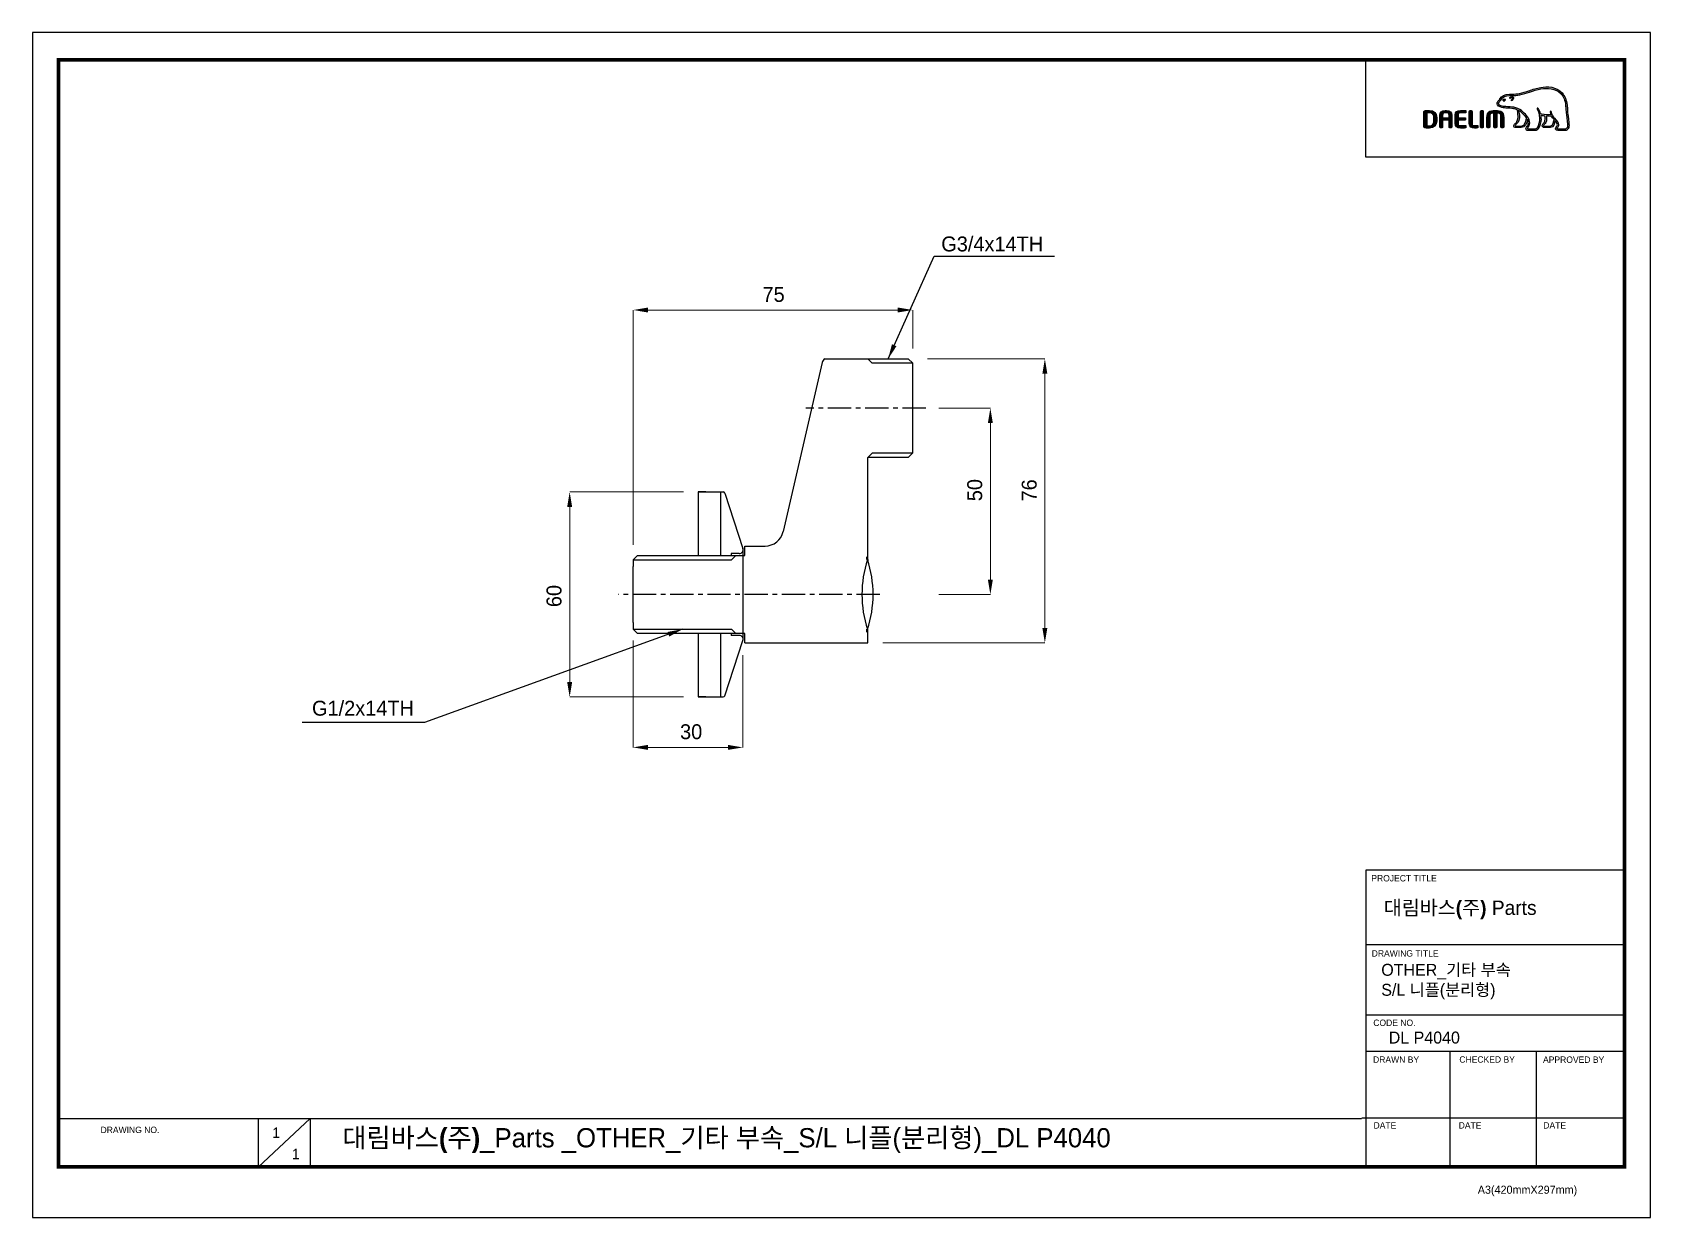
# Model space of a CAD drawing. Extents: x 0 to 434, y 0 to 318.
import ezdxf

# ---------------------------------------------------------------- set-up
doc = ezdxf.new("R2010")
doc.units = 0
doc.header["$LTSCALE"] = 10
doc.header["$MEASUREMENT"] = 0
doc.header["$PDMODE"] = 3
doc.header["$PDSIZE"] = -10
doc.linetypes.add('CENTER', pattern=[2, 1.25, -0.25, 0.25, -0.25])
doc.layers.get('0').update_dxf_attribs({"linetype": 'CONTINUOUS'})
doc.layers.get('DEFPOINTS').update_dxf_attribs({"linetype": 'CONTINUOUS'})
for name, color, linetype in [('BODY', 7, 'CONTINUOUS'), ('OUT', 7, 'CONTINUOUS'), ('레이어 1', 7, 'CONTINUOUS'), ('편심', 7, 'CONTINUOUS')]:
    doc.layers.add(name, color=color, linetype=linetype)
doc.layers.add('DIM', color=3, linetype='CONTINUOUS', lineweight=18)
doc.layers.add('외형선', color=3, linetype='CONTINUOUS', lineweight=35)
doc.styles.add('Daelim Dimension', font='')
doc.styles.get('Daelim Dimension').set_extended_font_data('나눔고딕')
doc.dimstyles.new('A3', dxfattribs={"dimtxt": 3, "dimasz": 4, "dimexe": 1.25, "dimexo": 0.3, "dimtad": 1, "dimdec": 4, "dimdsep": 46, "dimcen": 0, "dimclrd": 5, "dimclre": 5, "dimclrt": 7, "dimadec": 4, "dimazin": 2, "dimtfac": 1, "dimtdec": 4, "dimtmove": 0, "dimatfit": 3, "dimfxl": 1.25, "dimarcsym": 0})
doc.dimstyles.new('DEFAULT', dxfattribs={"dimscale": 2, "dimtxt": 2, "dimasz": 2, "dimexe": 0, "dimexo": 2, "dimgap": 1, "dimtad": 1, "dimdec": 0, "dimzin": 9, "dimdsep": 46, "dimtxsty": 'Daelim Dimension', "dimcen": 0.5, "dimclrd": 5, "dimclre": 5, "dimclrt": 256, "dimadec": 1, "dimazin": 0, "dimtfac": 1, "dimtdec": 0, "dimtix": 1, "dimtmove": 0, "dimatfit": 3, "dimfxl": 1, "dimtolj": 1, "dimtzin": 1, "dimlwd": 9, "dimlwe": 9, "dimarcsym": 0})

msp = doc.modelspace()

# ---------------------------------------------------------------- texts
at = {"color": 5, "ltscale": 40, "style": 'Daelim Dimension'}
for s, height, p in [('PROJECT TITLE', 1.7127, (359.09, 90.2)), ('DRAWING TITLE', 1.7127, (359.19, 70.04)), ('CODE NO.', 1.713, (359.62, 51.43)), ('DRAWN BY', 1.713, (359.56, 41.55)), ('CHECKED BY', 1.713, (382.7, 41.58)), ('APPROVED BY', 1.7127, (405.14, 41.53)), ('DRAWING NO.', 1.7127, (18.29, 22.69)), ('DATE', 1.713, (359.69, 23.9)), ('DATE', 1.713, (382.52, 23.9)), ('DATE', 1.713, (405.22, 23.9)), ('A3(420mmX297mm)', 2.1616, (387.64, 6.41))]:
    msp.add_text(s, height=height, dxfattribs=at).set_placement(p)
at = {"attachment_point": 1, "style": 'Daelim Dimension'}
for s, insert, char_height, width in [('{\\fPretendard Variable SemiBold|b0|i0|c129|p2;\\C7;대림바스(주)} Parts', (362.43, 85.06), 3.8457, 61.8098), ('OTHER_기타 부속\\PS/L 니플(분리형)', (361.76, 68.09), 3.2105, 74.7841), ('DL P4040', (363.76, 49.92), 3.21, 54.0291), ('1', (64.35, 24.19), 2.8, 3.9115), ('1', (69.61, 18.48), 2.8, 3.9115)]:
    msp.add_mtext(s, dxfattribs=dict(at, insert=insert, char_height=char_height, width=width))
at = {"color": 2, "insert": (83.14, 24.02), "char_height": 5.1597, "width": 305.2038, "attachment_point": 1, "style": 'Daelim Dimension'}
msp.add_mtext('{\\fPretendard Variable SemiBold|b0|i0|c129|p2;대림바스(주)}_Parts _OTHER_기타 부속_S/L 니플(분리형)_DL P4040', dxfattribs=at)
at = {"layer": '외형선', "color": 7, "lineweight": 15, "ltscale": 6, "char_height": 4, "attachment_point": 5, "style": 'Daelim Dimension'}
for s, insert in [('\\A1;G3/4x14TH', (257.43, 261.2)), ('\\A1;G1/2x14TH', (88.67, 136.65))]:
    msp.add_mtext(s, dxfattribs=dict(at, insert=insert))

# ---------------------------------------------------------------- blocks, each defined once
blk = doc.blocks.new('*D0')
at = {"layer": 'DEFPOINTS', "color": 0, "ltscale": 6, "transparency": 16777216}
for p in [(239.1, 217.19), (239.1, 167.19), (256.92, 167.19)]:
    blk.add_point(p, dxfattribs=at)
at = {"layer": '외형선', "color": 5, "lineweight": 9, "ltscale": 6, "transparency": 16777216}
for p, q in [((243.1, 217.19), (256.92, 217.19)), ((256.92, 213.19), (256.92, 171.19)), ((243.1, 167.19), (256.92, 167.19))]:
    blk.add_line(p, q, dxfattribs=at)
at = {"layer": '외형선', "color": 5, "ltscale": 6, "transparency": 16777216}
for points in [[(256.26, 213.19), (257.59, 213.19), (256.92, 217.19)], [(256.26, 171.19), (257.59, 171.19), (256.92, 167.19)]]:
    blk.add_solid(points, dxfattribs=at)
at = {"layer": '외형선', "color": 7, "lineweight": 15, "ltscale": 6, "transparency": 16777216, "insert": (252.75, 195.19), "char_height": 4, "attachment_point": 5, "rotation": 90, "style": 'Daelim Dimension'}
blk.add_mtext('\\A1;50', dxfattribs=at)
blk = doc.blocks.new('*D1')
at = {"layer": 'DEFPOINTS', "color": 0, "ltscale": 6, "transparency": 16777216}
for p in [(161.1, 158.8), (190.55, 154.88), (190.55, 126.16)]:
    blk.add_point(p, dxfattribs=at)
at = {"layer": '외형선', "color": 5, "lineweight": 9, "ltscale": 6, "transparency": 16777216}
for p, q in [((161.1, 154.8), (161.1, 126.16)), ((190.55, 150.88), (190.55, 126.16)), ((165.1, 126.16), (186.55, 126.16))]:
    blk.add_line(p, q, dxfattribs=at)
at = {"layer": '외형선', "color": 5, "ltscale": 6, "transparency": 16777216}
for points in [[(165.1, 126.83), (165.1, 125.5), (161.1, 126.16)], [(186.55, 126.83), (186.55, 125.5), (190.55, 126.16)]]:
    blk.add_solid(points, dxfattribs=at)
at = {"layer": '외형선', "color": 7, "lineweight": 15, "ltscale": 6, "transparency": 16777216, "insert": (176.68, 130.34), "char_height": 4, "attachment_point": 5, "style": 'Daelim Dimension'}
blk.add_mtext('\\A1;30', dxfattribs=at)
blk = doc.blocks.new('*D3')
at = {"layer": 'DEFPOINTS', "color": 0, "ltscale": 6, "transparency": 16777216}
for p in [(236.1, 230.41), (224.1, 154.19), (271.54, 154.19)]:
    blk.add_point(p, dxfattribs=at)
at = {"layer": '외형선', "color": 5, "lineweight": 9, "ltscale": 6, "transparency": 16777216}
for p, q in [((240.1, 230.41), (271.54, 230.41)), ((271.54, 226.41), (271.54, 158.19)), ((228.1, 154.19), (271.54, 154.19))]:
    blk.add_line(p, q, dxfattribs=at)
at = {"layer": '외형선', "color": 5, "ltscale": 6, "transparency": 16777216}
for points in [[(270.87, 226.41), (272.2, 226.41), (271.54, 230.41)], [(270.87, 158.19), (272.2, 158.19), (271.54, 154.19)]]:
    blk.add_solid(points, dxfattribs=at)
at = {"layer": '외형선', "color": 7, "lineweight": 15, "ltscale": 6, "transparency": 16777216, "insert": (267.36, 195.12), "char_height": 4, "attachment_point": 5, "rotation": 90, "style": 'Daelim Dimension'}
blk.add_mtext('\\A1;76', dxfattribs=at)
blk = doc.blocks.new('*D4')
at = {"layer": 'DEFPOINTS', "color": 0, "ltscale": 6, "transparency": 16777216}
for p in [(178.6, 194.69), (144.1, 139.69), (178.6, 139.69)]:
    blk.add_point(p, dxfattribs=at)
at = {"layer": '외형선', "color": 5, "lineweight": 9, "ltscale": 6, "transparency": 16777216}
for p, q in [((174.6, 194.69), (144.1, 194.69)), ((144.1, 190.69), (144.1, 143.69)), ((174.6, 139.69), (144.1, 139.69))]:
    blk.add_line(p, q, dxfattribs=at)
at = {"layer": '외형선', "color": 5, "ltscale": 6, "transparency": 16777216}
for points in [[(143.43, 190.69), (144.76, 190.69), (144.1, 194.69)], [(143.43, 143.69), (144.76, 143.69), (144.1, 139.69)]]:
    blk.add_solid(points, dxfattribs=at)
at = {"layer": '외형선', "color": 7, "lineweight": 15, "ltscale": 6, "transparency": 16777216, "insert": (139.92, 166.77), "char_height": 4, "attachment_point": 5, "rotation": 90, "style": 'Daelim Dimension'}
blk.add_mtext('\\A1;60', dxfattribs=at)
blk = doc.blocks.new('*D2')
at = {"layer": 'DEFPOINTS', "color": 0, "ltscale": 6, "transparency": 16777216}
for p in [(236.1, 243.51), (236.1, 229.19), (161.14, 176.5)]:
    blk.add_point(p, dxfattribs=at)
at = {"layer": '외형선', "color": 5, "lineweight": 9, "ltscale": 6, "transparency": 16777216}
for p, q in [((161.14, 180.5), (161.14, 243.51)), ((165.14, 243.51), (232.1, 243.51)), ((236.1, 233.19), (236.1, 243.51))]:
    blk.add_line(p, q, dxfattribs=at)
at = {"layer": '외형선', "color": 5, "ltscale": 6, "transparency": 16777216}
for points in [[(165.14, 244.18), (165.14, 242.84), (161.14, 243.51)], [(232.1, 244.18), (232.1, 242.84), (236.1, 243.51)]]:
    blk.add_solid(points, dxfattribs=at)
at = {"layer": '외형선', "color": 7, "lineweight": 15, "ltscale": 6, "transparency": 16777216, "insert": (198.79, 247.66), "char_height": 4, "attachment_point": 5, "style": 'Daelim Dimension'}
blk.add_mtext('\\A1;75', dxfattribs=at)

# ---------------------------------------------------------------- dimensions: what is measured, and where the dimension line sits
at = {"layer": '외형선', "color": 5, "lineweight": 15, "ltscale": 6}
dim = msp.add_linear_dim(base=(236.1, 243.51), p1=(161.14, 176.5), p2=(236.1, 229.19), dimstyle='DEFAULT', override={"dimclrd": 5, "dimclre": 5, "dimclrt": 7}, dxfattribs=at)
dim.commit()
dim.dimension.update_dxf_attribs({"geometry": '*D2', "text_midpoint": (198.79, 243.51), "dimtype": 128})
for base, p1, p2, text, picture, middle in [((271.54, 154.19), (236.1, 230.41), (224.1, 154.19), '76', '*D3', (271.54, 195.12)), ((144.1, 139.69), (178.6, 194.69), (178.6, 139.69), '60', '*D4', (144.1, 166.77))]:
    dim = msp.add_linear_dim(base=base, p1=p1, p2=p2, angle=90, text=text, dimstyle='DEFAULT', override={"dimclrd": 5, "dimclre": 5, "dimclrt": 7}, dxfattribs=at)
    dim.commit()
    dim.dimension.update_dxf_attribs({"geometry": picture, "text_midpoint": middle, "dimtype": 128})
dim = msp.add_linear_dim(base=(256.92, 167.19), p1=(239.1, 217.19), p2=(239.1, 167.19), angle=90, dimstyle='DEFAULT', override={"dimclrd": 5, "dimclre": 5, "dimclrt": 7}, dxfattribs=at)
dim.commit()
dim.dimension.update_dxf_attribs({"geometry": '*D0', "text_midpoint": (256.92, 195.19), "dimtype": 128})
dim = msp.add_linear_dim(base=(190.55, 126.16), p1=(161.1, 158.8), p2=(190.55, 154.88), text='30', dimstyle='DEFAULT', override={"dimclrd": 5, "dimclre": 5, "dimclrt": 7}, dxfattribs=at)
dim.commit()
dim.dimension.update_dxf_attribs({"geometry": '*D1', "text_midpoint": (176.68, 126.16), "dimtype": 128})

# ---------------------------------------------------------------- hatches: boundary and pattern name
at = {"layer": '레이어 1'}
h = msp.add_hatch(color=5, dxfattribs=at)
h.dxf.hatch_style = 1
edge = h.paths.add_edge_path(flags=16)
edge.add_spline(control_points=[(411.48, 292.25), (411.29, 292.04), (411.05, 292.04), (411.04, 292.04), (411.04, 292.04), (409.13, 292.04), (409.13, 292.04), (409.06, 292.04), (409.01, 292.06), (408.98, 292.09), (408.95, 292.12), (408.93, 292.16), (408.93, 292.22), (408.93, 292.32), (409.01, 292.42), (409.09, 292.53), (409.17, 292.63), (409.25, 292.72), (409.29, 292.84), (409.39, 293.12), (409.38, 293.42), (409.26, 293.68), (409.03, 294.16), (408.7, 294.53), (408.37, 294.89), (408.37, 294.89), (408.26, 295.02), (408.26, 295.02), (407.84, 295.48), (407.41, 295.97), (407.37, 296.63), (407.37, 296.76), (407.31, 296.84), (407.22, 296.83), (407.22, 296.83), (407.1, 296.77), (407.1, 296.77), (407.06, 296.74), (407.05, 296.68), (407.05, 296.62), (407.05, 296.62), (407.05, 296.6), (407.05, 296.6), (407.06, 296.36), (407.12, 296.13), (407.22, 295.88), (407.22, 295.88), (407.23, 295.86), (407.23, 295.86), (407.23, 295.86), (407.2, 295.86), (407.2, 295.86), (405.98, 295.81), (404.78, 296.04), (404.43, 296.13), (404.21, 297), (403.86, 297.58), (403.84, 297.6), (403.82, 297.65), (403.77, 297.68), (403.73, 297.7), (403.73, 297.7), (403.63, 297.68), (403.62, 297.68), (403.61, 297.67), (403.59, 297.64), (403.55, 297.59), (403.55, 297.59), (403.54, 297.55), (403.54, 297.55), (403.54, 297.55), (403.58, 297.43), (403.58, 297.43), (403.6, 297.38), (404.23, 296.29), (404.23, 294.83), (404.23, 293.93), (403.99, 293.08), (403.53, 292.31), (403.42, 292.12), (403.27, 292.04), (403.05, 292.04), (403.05, 292.04), (401.18, 292.04), (401.18, 292.04), (401.11, 292.04), (400.98, 292.08), (400.98, 292.22), (400.98, 292.29), (401.05, 292.42), (401.17, 292.55), (401.95, 293.42), (401.5, 294.78), (400.75, 295.68), (400.02, 296.54), (398.84, 297.63), (397.32, 297.9), (396.78, 297.99), (395.9, 298.05), (395.19, 298.09), (395.19, 298.09), (394.46, 298.13), (394.46, 298.13), (394.09, 298.16), (393.48, 298.39), (393.29, 298.74), (393.22, 298.89), (393.22, 299.03), (393.32, 299.2), (393.39, 299.31), (393.47, 299.4), (393.58, 299.5), (393.7, 299.62), (393.82, 299.75), (393.91, 299.91), (393.91, 299.91), (393.94, 299.96), (393.94, 299.96), (394.3, 300.66), (395.05, 301.02), (396.16, 301.05), (396.16, 301.05), (396.79, 301.06), (396.79, 301.06), (397.48, 301.06), (398.26, 301.07), (398.9, 301.21), (399.8, 301.4), (400.7, 301.71), (401.5, 301.98), (401.5, 301.98), (401.53, 301.99), (401.53, 301.99), (402.51, 302.33), (403.54, 302.67), (404.58, 302.84), (406.25, 303.12), (408.54, 303.11), (409.98, 301.49), (410.65, 300.74), (411.06, 299.71), (411.2, 298.43), (411.2, 298.43), (411.2, 298.43), (411.19, 298.44), (411.2, 298.41), (411.21, 298.27), (411.27, 297.45), (411.29, 297.06), (411.31, 296.65), (411.41, 295.9), (411.41, 295.9), (411.7, 293.38), (411.7, 293.38), (411.7, 293.38), (411.72, 293.07), (411.72, 293.07), (411.72, 292.71), (411.64, 292.43), (411.48, 292.25)], knot_values=[0, 0, 0, 0, 1, 1, 1, 2, 2, 2, 3, 3, 3, 4, 4, 4, 5, 5, 5, 6, 6, 6, 7, 7, 7, 8, 8, 8, 9, 9, 9, 10, 10, 10, 11, 11, 11, 12, 12, 12, 13, 13, 13, 14, 14, 14, 15, 15, 15, 16, 16, 16, 17, 17, 17, 18, 18, 18, 19, 19, 19, 20, 20, 20, 21, 21, 21, 22, 22, 22, 23, 23, 23, 24, 24, 24, 25, 25, 25, 26, 26, 26, 27, 27, 27, 28, 28, 28, 29, 29, 29, 30, 30, 30, 31, 31, 31, 32, 32, 32, 33, 33, 33, 34, 34, 34, 35, 35, 35, 36, 36, 36, 37, 37, 37, 38, 38, 38, 39, 39, 39, 40, 40, 40, 41, 41, 41, 42, 42, 42, 43, 43, 43, 44, 44, 44, 45, 45, 45, 46, 46, 46, 47, 47, 47, 48, 48, 48, 49, 49, 49, 50, 50, 50, 51, 51, 51, 52, 52, 52, 53, 53, 53, 53], degree=3, periodic=0)
edge = h.paths.add_edge_path(flags=16)
edge.add_spline(control_points=[(407.07, 292.8), (407.07, 292.8), (405.52, 292.8), (405.52, 292.8), (405.4, 292.8), (405.31, 292.89), (405.31, 293.01), (405.31, 293.09), (405.38, 293.19), (405.45, 293.26), (405.77, 293.56), (406.09, 293.98), (406.09, 294.77), (406.09, 294.77), (406.07, 295.13), (406.07, 295.13), (406.07, 295.13), (406.01, 295.48), (406.01, 295.48), (406.01, 295.48), (406.01, 295.5), (406.01, 295.5), (406.01, 295.5), (406.03, 295.5), (406.03, 295.5), (406.32, 295.48), (406.89, 295.45), (407.42, 295.48), (407.56, 295.26), (407.78, 294.98), (408.1, 294.61), (408.09, 294.42), (407.93, 292.8), (407.07, 292.8)], knot_values=[0, 0, 0, 0, 1, 1, 1, 2, 2, 2, 3, 3, 3, 4, 4, 4, 5, 5, 5, 6, 6, 6, 7, 7, 7, 8, 8, 8, 9, 9, 9, 10, 10, 10, 11, 11, 11, 11], degree=3, periodic=0)
edge = h.paths.add_edge_path(flags=16)
edge.add_spline(control_points=[(399.28, 292.8), (399.28, 292.8), (397.91, 292.8), (397.91, 292.8), (397.81, 292.8), (397.7, 292.88), (397.7, 293.01), (397.7, 293.08), (397.76, 293.17), (397.88, 293.27), (398.22, 293.54), (398.75, 293.96), (398.8, 295.11), (398.8, 295.11), (398.81, 295.42), (398.81, 295.42), (398.81, 295.91), (398.7, 296.5), (398.59, 297.03), (398.59, 297.03), (398.58, 297.08), (398.58, 297.08), (398.58, 297.08), (398.62, 297.05), (398.62, 297.05), (398.82, 296.92), (399.94, 296.17), (400.73, 295.05), (400.66, 294.52), (400.37, 292.8), (399.28, 292.8)], knot_values=[0, 0, 0, 0, 1, 1, 1, 2, 2, 2, 3, 3, 3, 4, 4, 4, 5, 5, 5, 6, 6, 6, 7, 7, 7, 8, 8, 8, 9, 9, 9, 10, 10, 10, 10], degree=3, periodic=0)
edge = h.paths.add_edge_path()
edge.add_spline(control_points=[(412.09, 293.41), (412.09, 293.42), (411.8, 295.95), (411.8, 295.95), (411.69, 296.7), (411.68, 297.11), (411.66, 297.47), (411.66, 297.47), (411.59, 298.47), (411.59, 298.47), (411.44, 299.83), (410.99, 300.94), (410.27, 301.75), (408.71, 303.5), (406.28, 303.52), (404.51, 303.23), (403.43, 303.05), (402.39, 302.69), (401.39, 302.35), (401.39, 302.35), (401.36, 302.34), (401.36, 302.34), (400.58, 302.07), (399.69, 301.77), (398.82, 301.58), (398.22, 301.45), (397.47, 301.45), (396.81, 301.44), (396.81, 301.44), (396.15, 301.44), (396.15, 301.44), (394.89, 301.41), (394.03, 300.97), (393.6, 300.14), (393.6, 300.14), (393.58, 300.1), (393.58, 300.1), (393.51, 299.98), (393.4, 299.87), (393.3, 299.78), (393.2, 299.67), (393.08, 299.55), (392.99, 299.4), (392.9, 299.24), (392.85, 299.09), (392.85, 298.94), (392.85, 298.81), (392.89, 298.68), (392.95, 298.56), (393.22, 298.05), (393.98, 297.78), (394.44, 297.75), (394.44, 297.75), (395.11, 297.71), (395.13, 297.7), (395.8, 297.67), (396.72, 297.61), (397.25, 297.52), (397.57, 297.46), (397.92, 297.35), (398.25, 297.2), (398.28, 297.11), (398.45, 296.35), (398.45, 295.42), (398.45, 295.42), (398.44, 295.12), (398.44, 295.12), (398.39, 294.14), (397.96, 293.8), (397.65, 293.55), (397.62, 293.52), (397.34, 293.29), (397.32, 293.01), (397.3, 292.85), (397.35, 292.71), (397.44, 292.6), (397.55, 292.49), (397.71, 292.43), (397.91, 292.43), (397.91, 292.43), (399.28, 292.43), (399.28, 292.43), (400.3, 292.43), (400.8, 293.53), (400.96, 294.56), (400.96, 294.56), (400.96, 294.71), (400.96, 294.71), (400.96, 294.71), (401, 294.64), (401, 294.64), (401.13, 294.34), (401.21, 294), (401.21, 293.73), (401.21, 293.37), (401.1, 293.04), (400.88, 292.8), (400.83, 292.75), (400.55, 292.47), (400.55, 292.18), (400.55, 292.18), (400.56, 292.14), (400.56, 292.14), (400.59, 291.8), (400.86, 291.66), (401.11, 291.66), (401.11, 291.66), (403.05, 291.66), (403.05, 291.66), (403.4, 291.66), (403.68, 291.81), (403.86, 292.11), (404.35, 292.93), (404.6, 293.82), (404.6, 294.75), (404.6, 295.04), (404.58, 295.36), (404.52, 295.68), (404.52, 295.68), (404.52, 295.7), (404.52, 295.7), (404.52, 295.7), (404.54, 295.7), (404.54, 295.7), (404.78, 295.65), (405.15, 295.59), (405.62, 295.54), (405.62, 295.54), (405.63, 295.54), (405.63, 295.54), (405.63, 295.54), (405.69, 295.18), (405.69, 295.18), (405.69, 295.18), (405.71, 295.1), (405.71, 295.1), (405.71, 295.1), (405.72, 294.78), (405.72, 294.78), (405.72, 294.03), (405.38, 293.7), (405.2, 293.52), (405.19, 293.52), (404.94, 293.26), (404.91, 293.03), (404.91, 293.03), (404.9, 292.96), (404.9, 292.96), (404.9, 292.88), (404.92, 292.74), (405.05, 292.61), (405.16, 292.49), (405.33, 292.43), (405.56, 292.43), (405.56, 292.43), (407.07, 292.43), (407.07, 292.43), (407.99, 292.43), (408.27, 293.6), (408.38, 294.25), (408.38, 294.25), (408.38, 294.32), (408.38, 294.32), (408.38, 294.32), (408.42, 294.27), (408.42, 294.27), (408.63, 294), (408.82, 293.7), (408.9, 293.51), (408.95, 293.42), (408.98, 293.31), (408.98, 293.2), (408.98, 293.2), (408.94, 292.98), (408.94, 292.98), (408.91, 292.86), (408.83, 292.75), (408.75, 292.65), (408.63, 292.5), (408.51, 292.34), (408.51, 292.15), (408.51, 292.15), (408.52, 292.05), (408.52, 292.05), (408.58, 291.79), (408.78, 291.66), (409.1, 291.66), (409.1, 291.66), (411.04, 291.66), (411.04, 291.66), (411.08, 291.66), (411.46, 291.66), (411.76, 291.99), (411.99, 292.24), (412.11, 292.6), (412.11, 293.06), (412.11, 293.06), (412.09, 293.41), (412.09, 293.41)], knot_values=[0, 0, 0, 0, 1, 1, 1, 2, 2, 2, 3, 3, 3, 4, 4, 4, 5, 5, 5, 6, 6, 6, 7, 7, 7, 8, 8, 8, 9, 9, 9, 10, 10, 10, 11, 11, 11, 12, 12, 12, 13, 13, 13, 14, 14, 14, 15, 15, 15, 16, 16, 16, 17, 17, 17, 18, 18, 18, 19, 19, 19, 20, 20, 20, 21, 21, 21, 22, 22, 22, 23, 23, 23, 24, 24, 24, 25, 25, 25, 26, 26, 26, 27, 27, 27, 28, 28, 28, 29, 29, 29, 30, 30, 30, 31, 31, 31, 32, 32, 32, 33, 33, 33, 34, 34, 34, 35, 35, 35, 36, 36, 36, 37, 37, 37, 38, 38, 38, 39, 39, 39, 40, 40, 40, 41, 41, 41, 42, 42, 42, 43, 43, 43, 44, 44, 44, 45, 45, 45, 46, 46, 46, 47, 47, 47, 48, 48, 48, 49, 49, 49, 50, 50, 50, 51, 51, 51, 52, 52, 52, 53, 53, 53, 54, 54, 54, 55, 55, 55, 56, 56, 56, 57, 57, 57, 58, 58, 58, 59, 59, 59, 60, 60, 60, 61, 61, 61, 62, 62, 62, 63, 63, 63, 64, 64, 64, 65, 65, 65, 66, 66, 66, 66], degree=3, periodic=0)
edge = h.paths.add_edge_path(flags=0)
edge.add_spline(control_points=[(394.41, 299.96), (394.41, 299.96), (394.69, 300.09), (395.04, 299.95), (395.04, 299.95), (395.08, 299.93), (395.03, 299.85), (394.85, 299.63), (394.69, 299.58), (394.69, 299.58), (394.69, 299.58), (394.57, 299.53), (394.5, 299.62), (394.36, 299.78), (394.35, 299.87), (394.35, 299.87), (394.35, 299.87), (394.34, 299.94), (394.41, 299.96)], knot_values=[0, 0, 0, 0, 1, 1, 1, 2, 2, 2, 3, 3, 3, 4, 4, 4, 5, 5, 5, 6, 6, 6, 6], degree=3, periodic=0)
edge = h.paths.add_edge_path(flags=0)
edge.add_spline(control_points=[(396.27, 300.48), (396.23, 300.43), (396.22, 300.36), (396.27, 300.32), (396.31, 300.28), (396.39, 300.29), (396.43, 300.33), (396.45, 300.36), (396.68, 300.63), (396.88, 300.49), (396.96, 300.44), (396.99, 300.36), (396.98, 300.27), (396.96, 300.11), (396.83, 299.94), (396.73, 299.88), (396.68, 299.85), (396.65, 299.78), (396.67, 299.72), (396.69, 299.67), (396.76, 299.65), (396.82, 299.68), (396.99, 299.76), (397.2, 300.03), (397.23, 300.27), (397.25, 300.45), (397.17, 300.59), (397.03, 300.69), (396.73, 300.9), (396.39, 300.61), (396.27, 300.48)], knot_values=[0, 0, 0, 0, 1, 1, 1, 2, 2, 2, 3, 3, 3, 4, 4, 4, 5, 5, 5, 6, 6, 6, 7, 7, 7, 8, 8, 8, 9, 9, 9, 10, 10, 10, 10], degree=3, periodic=0)
edge = h.paths.add_edge_path(flags=0)
edge.add_spline(control_points=[(396.23, 300.27), (396.23, 300.27), (396.23, 300.27), (396.23, 300.27), (396.23, 300.27), (396.23, 300.27), (396.23, 300.27)], knot_values=[0, 0, 0, 0, 1, 1, 1, 2, 2, 2, 2], degree=3, periodic=0)
h = msp.add_hatch(color=5, dxfattribs=at)
h.dxf.hatch_style = 2
edge = h.paths.add_edge_path()
edge.add_spline(control_points=[(394.41, 299.96), (394.41, 299.96), (394.69, 300.09), (395.04, 299.95), (395.04, 299.95), (395.08, 299.93), (395.03, 299.85), (394.85, 299.63), (394.69, 299.58), (394.69, 299.58), (394.69, 299.58), (394.57, 299.53), (394.5, 299.62), (394.36, 299.78), (394.35, 299.87), (394.35, 299.87), (394.35, 299.87), (394.34, 299.94), (394.41, 299.96)], knot_values=[0, 0, 0, 0, 1, 1, 1, 2, 2, 2, 3, 3, 3, 4, 4, 4, 5, 5, 5, 6, 6, 6, 6], degree=3, periodic=0)
h = msp.add_hatch(color=5, dxfattribs=at)
h.dxf.hatch_style = 2
edge = h.paths.add_edge_path()
edge.add_spline(control_points=[(396.27, 300.48), (396.23, 300.43), (396.22, 300.36), (396.27, 300.32), (396.31, 300.28), (396.39, 300.29), (396.43, 300.33), (396.45, 300.36), (396.68, 300.63), (396.88, 300.49), (396.96, 300.44), (396.99, 300.36), (396.98, 300.27), (396.96, 300.11), (396.83, 299.94), (396.73, 299.88), (396.68, 299.85), (396.65, 299.78), (396.67, 299.72), (396.69, 299.67), (396.76, 299.65), (396.82, 299.68), (396.99, 299.76), (397.2, 300.03), (397.23, 300.27), (397.25, 300.45), (397.17, 300.59), (397.03, 300.69), (396.73, 300.9), (396.39, 300.61), (396.27, 300.48)], knot_values=[0, 0, 0, 0, 1, 1, 1, 2, 2, 2, 3, 3, 3, 4, 4, 4, 5, 5, 5, 6, 6, 6, 7, 7, 7, 8, 8, 8, 9, 9, 9, 10, 10, 10, 10], degree=3, periodic=0)
h = msp.add_hatch(color=5, dxfattribs=at)
h.dxf.hatch_style = 2
edge = h.paths.add_edge_path()
edge.add_spline(control_points=[(375.9, 294.28), (375.9, 293.39), (375.49, 292.96), (374.66, 292.96), (374.66, 292.96), (374.09, 292.97), (373.94, 292.97), (373.94, 292.97), (373.94, 296.37), (373.94, 296.37), (374.24, 296.4), (374.66, 296.4), (374.66, 296.4), (375.52, 296.4), (375.9, 296), (375.9, 295.09), (375.9, 295.09), (375.9, 294.28), (375.9, 294.28)], knot_values=[0, 0, 0, 0, 1, 1, 1, 2, 2, 2, 3, 3, 3, 4, 4, 4, 5, 5, 5, 6, 6, 6, 6], degree=3, periodic=0)
edge = h.paths.add_edge_path()
edge.add_spline(control_points=[(374.66, 297.04), (374.2, 297.04), (373.6, 297.01), (373.41, 296.98), (373.28, 296.96), (373.2, 296.87), (373.2, 296.75), (373.2, 296.75), (373.2, 292.62), (373.2, 292.62), (373.2, 292.49), (373.28, 292.4), (373.41, 292.38), (373.6, 292.35), (374.19, 292.32), (374.66, 292.32), (375.95, 292.32), (376.63, 293), (376.63, 294.28), (376.63, 294.28), (376.63, 295.09), (376.63, 295.09), (376.63, 296.36), (375.95, 297.04), (374.66, 297.04)], knot_values=[0, 0, 0, 0, 1, 1, 1, 2, 2, 2, 3, 3, 3, 4, 4, 4, 5, 5, 5, 6, 6, 6, 7, 7, 7, 8, 8, 8, 8], degree=3, periodic=0)
h = msp.add_hatch(color=5, dxfattribs=at)
h.dxf.hatch_style = 2
edge = h.paths.add_edge_path()
edge.add_spline(control_points=[(379.95, 295.09), (379.95, 295.09), (378.22, 295.09), (378.22, 295.09), (378.22, 295.16), (378.22, 295.71), (378.22, 295.71), (378.22, 296.29), (378.39, 296.39), (378.9, 296.39), (378.9, 296.39), (379.26, 296.39), (379.26, 296.39), (379.78, 296.39), (379.95, 296.29), (379.95, 295.71), (379.95, 295.71), (379.95, 295.16), (379.95, 295.09)], knot_values=[0, 0, 0, 0, 1, 1, 1, 2, 2, 2, 3, 3, 3, 4, 4, 4, 5, 5, 5, 6, 6, 6, 6], degree=3, periodic=0)
edge = h.paths.add_edge_path()
edge.add_spline(control_points=[(379.26, 297.04), (379.26, 297.04), (378.9, 297.04), (378.9, 297.04), (377.92, 297.04), (377.48, 296.63), (377.48, 295.71), (377.48, 295.71), (377.48, 292.57), (377.48, 292.57), (377.48, 292.46), (377.57, 292.37), (377.68, 292.37), (377.68, 292.37), (378.02, 292.37), (378.02, 292.37), (378.14, 292.37), (378.22, 292.47), (378.22, 292.57), (378.22, 292.57), (378.22, 294.38), (378.22, 294.45), (378.22, 294.45), (379.95, 294.45), (379.95, 294.45), (379.95, 294.38), (379.95, 292.57), (379.95, 292.57), (379.95, 292.46), (380.04, 292.37), (380.15, 292.37), (380.15, 292.37), (380.49, 292.37), (380.49, 292.37), (380.61, 292.37), (380.69, 292.47), (380.69, 292.57), (380.69, 292.57), (380.69, 295.71), (380.69, 295.71), (380.69, 296.63), (380.25, 297.04), (379.26, 297.04)], knot_values=[0, 0, 0, 0, 1, 1, 1, 2, 2, 2, 3, 3, 3, 4, 4, 4, 5, 5, 5, 6, 6, 6, 7, 7, 7, 8, 8, 8, 9, 9, 9, 10, 10, 10, 11, 11, 11, 12, 12, 12, 13, 13, 13, 14, 14, 14, 14], degree=3, periodic=0)
h = msp.add_hatch(color=5, dxfattribs=at)
h.dxf.hatch_style = 2
edge = h.paths.add_edge_path()
edge.add_spline(control_points=[(381.62, 295.84), (381.62, 295.84), (381.62, 293.53), (381.62, 293.53), (381.62, 292.72), (382.08, 292.32), (383.04, 292.32), (383.46, 292.32), (384.03, 292.33), (384.25, 292.35), (384.25, 292.35), (384.37, 292.36), (384.37, 292.36), (384.37, 292.36), (384.4, 292.37), (384.4, 292.37), (384.4, 292.37), (384.4, 292.99), (384.4, 292.99), (384.4, 292.99), (383.04, 292.99), (383.04, 292.99), (382.36, 292.99), (382.36, 293.18), (382.36, 293.53), (382.36, 293.53), (382.36, 294.38), (382.36, 294.45), (382.43, 294.45), (384.19, 294.45), (384.19, 294.45), (384.3, 294.45), (384.39, 294.54), (384.39, 294.65), (384.39, 294.65), (384.39, 294.88), (384.39, 294.88), (384.39, 295), (384.3, 295.09), (384.19, 295.09), (384.19, 295.09), (382.43, 295.09), (382.36, 295.09), (382.36, 295.15), (382.36, 295.84), (382.36, 295.84), (382.36, 296.19), (382.36, 296.38), (383.04, 296.38), (383.04, 296.38), (384.4, 296.37), (384.4, 296.37), (384.4, 296.37), (384.4, 296.99), (384.4, 296.99), (384.4, 296.99), (384.25, 297), (384.25, 297), (383.99, 297.03), (383.37, 297.04), (383.04, 297.04), (382.08, 297.04), (381.62, 296.65), (381.62, 295.84)], knot_values=[0, 0, 0, 0, 1, 1, 1, 2, 2, 2, 3, 3, 3, 4, 4, 4, 5, 5, 5, 6, 6, 6, 7, 7, 7, 8, 8, 8, 9, 9, 9, 10, 10, 10, 11, 11, 11, 12, 12, 12, 13, 13, 13, 14, 14, 14, 15, 15, 15, 16, 16, 16, 17, 17, 17, 18, 18, 18, 19, 19, 19, 20, 20, 20, 21, 21, 21, 21], degree=3, periodic=0)
h = msp.add_hatch(color=5, dxfattribs=at)
h.dxf.hatch_style = 2
edge = h.paths.add_edge_path()
edge.add_spline(control_points=[(385.58, 297), (385.46, 297), (385.37, 296.9), (385.37, 296.79), (385.37, 296.79), (385.37, 293.53), (385.37, 293.53), (385.37, 292.46), (386.09, 292.32), (386.73, 292.32), (387.19, 292.32), (387.31, 292.34), (387.45, 292.37), (387.45, 292.37), (387.53, 292.38), (387.53, 292.38), (387.53, 292.38), (387.63, 292.39), (387.63, 292.39), (387.63, 292.39), (387.67, 292.4), (387.67, 292.4), (387.67, 292.4), (387.67, 292.99), (387.67, 292.99), (387.67, 292.99), (386.73, 292.99), (386.73, 292.99), (386.1, 292.99), (386.1, 293.22), (386.1, 293.46), (386.1, 293.46), (386.1, 296.79), (386.1, 296.79), (386.1, 296.9), (386.01, 297), (385.9, 297), (385.9, 297), (385.58, 297), (385.58, 297)], knot_values=[0, 0, 0, 0, 1, 1, 1, 2, 2, 2, 3, 3, 3, 4, 4, 4, 5, 5, 5, 6, 6, 6, 7, 7, 7, 8, 8, 8, 9, 9, 9, 10, 10, 10, 11, 11, 11, 12, 12, 12, 13, 13, 13, 13], degree=3, periodic=0)
h = msp.add_hatch(color=5, dxfattribs=at)
h.dxf.hatch_style = 2
edge = h.paths.add_edge_path()
edge.add_spline(control_points=[(388.58, 297), (388.45, 297), (388.38, 296.9), (388.38, 296.8), (388.38, 296.8), (388.38, 292.57), (388.38, 292.57), (388.38, 292.46), (388.47, 292.37), (388.58, 292.37), (388.58, 292.37), (388.92, 292.37), (388.92, 292.37), (389.04, 292.37), (389.12, 292.47), (389.12, 292.57), (389.12, 292.57), (389.12, 296.8), (389.12, 296.8), (389.12, 296.91), (389.03, 297), (388.92, 297), (388.92, 297), (388.58, 297), (388.58, 297)], knot_values=[0, 0, 0, 0, 1, 1, 1, 2, 2, 2, 3, 3, 3, 4, 4, 4, 5, 5, 5, 6, 6, 6, 7, 7, 7, 8, 8, 8, 8], degree=3, periodic=0)
h = msp.add_hatch(color=5, dxfattribs=at)
h.dxf.hatch_style = 2
edge = h.paths.add_edge_path()
edge.add_spline(control_points=[(390.11, 295.17), (390.11, 295.17), (390.11, 292.57), (390.11, 292.57), (390.11, 292.46), (390.19, 292.37), (390.3, 292.37), (390.3, 292.37), (390.65, 292.37), (390.65, 292.37), (390.77, 292.37), (390.85, 292.47), (390.85, 292.57), (390.85, 292.57), (390.85, 295.11), (390.85, 295.11), (390.85, 296.23), (391.04, 296.34), (391.98, 296.34), (391.98, 296.27), (391.98, 292.57), (391.98, 292.57), (391.98, 292.45), (392.07, 292.37), (392.18, 292.37), (392.18, 292.37), (392.52, 292.37), (392.52, 292.37), (392.64, 292.37), (392.72, 292.47), (392.72, 292.57), (392.72, 292.57), (392.72, 296.26), (392.72, 296.33), (393.16, 296.33), (393.47, 296.29), (393.64, 296.13), (393.82, 295.95), (393.85, 295.62), (393.85, 295.11), (393.85, 295.11), (393.85, 292.57), (393.85, 292.57), (393.85, 292.46), (393.94, 292.37), (394.05, 292.37), (394.05, 292.37), (394.4, 292.37), (394.4, 292.37), (394.52, 292.37), (394.59, 292.47), (394.59, 292.57), (394.59, 292.57), (394.59, 295.17), (394.59, 295.17), (394.59, 296.75), (394.03, 297.02), (392.35, 297.02), (390.67, 297.02), (390.11, 296.75), (390.11, 295.17)], knot_values=[0, 0, 0, 0, 1, 1, 1, 2, 2, 2, 3, 3, 3, 4, 4, 4, 5, 5, 5, 6, 6, 6, 7, 7, 7, 8, 8, 8, 9, 9, 9, 10, 10, 10, 11, 11, 11, 12, 12, 12, 13, 13, 13, 14, 14, 14, 15, 15, 15, 16, 16, 16, 17, 17, 17, 18, 18, 18, 19, 19, 19, 20, 20, 20, 20], degree=3, periodic=0)

# ---------------------------------------------------------------- linework, layer by layer
at = {"color": 5, "ltscale": 0.5}
for p, q in [((357.62, 284.49), (357.62, 310.62)), ((357.62, 93.22), (357.62, 13.2))]:
    msp.add_line(p, q, dxfattribs=at)
at = {"color": 5}
for p, q in [((399.22, 292.43), (399.22, 292.43)), ((6.98, 26.64), (356.44, 26.64))]:
    msp.add_line(p, q, dxfattribs=at)
at = {"color": 5, "ltscale": 40}
for p, q in [((426.98, 284.49), (357.62, 284.49)), ((426.98, 93.22), (357.62, 93.22)), ((426.98, 73.17), (357.62, 73.17)), ((426.98, 73.17), (357.62, 73.17)), ((426.98, 54.31), (357.62, 54.31)), ((426.98, 54.31), (357.62, 54.31)), ((426.98, 44.58), (357.62, 44.58)), ((426.98, 44.58), (357.62, 44.58)), ((380.15, 44.58), (380.15, 13.62)), ((403.27, 44.58), (403.27, 13.62)), ((60.55, 26.64), (60.55, 13.57)), ((60.55, 26.64), (60.55, 13.57)), ((74.54, 26.64), (60.55, 13.57)), ((74.54, 26.64), (60.55, 13.57)), ((74.54, 26.64), (74.54, 13.57)), ((74.54, 26.64), (74.54, 13.57)), ((426.98, 26.69), (356.52, 26.69)), ((426.98, 26.69), (358.16, 26.69)), ((426.98, 13.62), (367.54, 13.62))]:
    msp.add_line(p, q, dxfattribs=at)
at = {"color": 0}
msp.add_line((236.1, 205.19), (236.1, 229.19), dxfattribs=at)
at = {"color": 1, "linetype": 'CENTER', "ltscale": 0.5}
for p, q in [((239.6, 217.19), (207.47, 217.19)), ((227.27, 167.19), (157.17, 167.19))]:
    msp.add_line(p, q, dxfattribs=at)
at = {"ltscale": 0.5}
for p, q in [((223.8, 176.54), (223.98, 176.54)), ((223.98, 176.54), (224.1, 176.54)), ((224.1, 176.54), (224.1, 176.16)), ((223.8, 157.84), (224.1, 157.84)), ((6.98, 13.62), (6.98, 13.62))]:
    msp.add_line(p, q, dxfattribs=at)
msp.add_lwpolyline([(0, 0), (434, 0), (434, 318), (0, 318)], close=True, dxfattribs=at)
at = {"color": 5, "linetype": 'ByBlock', "lineweight": 200, "const_width": 1}
msp.add_lwpolyline([(6.98, 13.62), (426.98, 13.62), (426.98, 310.62), (6.98, 310.62)], close=True, dxfattribs=at)
for centre, start, end in [((252.37, 167.19), 161.7716, 198.2284), ((195.59, 167.19), 341.7716, 18.2284)]:
    msp.add_arc(centre, 29.89, start, end)
at = {"layer": 'BODY', "color": 0}
msp.add_line((190.6, 155.19), (190.6, 179.19), dxfattribs=at)
at = {"layer": 'BODY'}
for p, q in [((223.8, 177.19), (224.1, 177.49)), ((223.8, 176.54), (223.8, 177.19)), ((223.8, 157.19), (223.8, 157.84)), ((223.8, 157.19), (224.1, 156.89))]:
    msp.add_line(p, q, dxfattribs=at)
at = {"layer": 'DEFPOINTS', "color": 0, "linetype": 'ByBlock'}
for p in [(178.6, 194.69), (178.6, 194.69), (184.52, 194.69), (187.4, 178.19), (223.8, 177.19), (223.8, 157.19), (189.6, 156.19)]:
    msp.add_point(p, dxfattribs=at)
at = {"layer": 'DIM', "color": 3}
for p, q in [((225.2, 229.25), (224.1, 230.41)), ((225.2, 205.13), (224.1, 203.97))]:
    msp.add_line(p, q, dxfattribs=at)
at = {"layer": 'OUT'}
for p, q in [((178.6, 194.69), (185.24, 194.69)), ((178.6, 194.69), (178.6, 193.19)), ((180.6, 194.69), (178.6, 194.69)), ((178.6, 193.19), (178.6, 177.67)), ((184.52, 194.69), (184.52, 177.67)), ((185.72, 194.34), (190.55, 179.5)), ((178.6, 156.71), (178.6, 141.19)), ((184.52, 156.71), (184.52, 139.69)), ((185.72, 140.03), (190.55, 154.88)), ((178.6, 141.19), (178.6, 139.69)), ((178.6, 139.69), (185.24, 139.69)), ((180.6, 139.69), (178.6, 139.69))]:
    msp.add_line(p, q, dxfattribs=at)
at = {"layer": 'OUT', "color": 0}
for p, q in [((187.4, 178.19), (187.4, 177.67)), ((189.6, 178.19), (187.4, 178.19)), ((187.4, 156.71), (187.4, 156.19)), ((189.6, 156.19), (187.4, 156.19))]:
    msp.add_line(p, q, dxfattribs=at)
at = {"layer": 'OUT'}
for centre, radius, start, end in [((185.24, 194.19), 0.5, 18.0517, 90), ((189.6, 179.19), 1, 270, 18.0517), ((185.24, 140.19), 0.5, 270, 341.9483)]:
    msp.add_arc(centre, radius, start, end, dxfattribs=at)
at = {"layer": 'OUT', "color": 0}
msp.add_arc((189.6, 155.19), 1, 341.9483, 90, dxfattribs=at)
at = {"layer": '레이어 1', "color": 5}
for points, knots in [([(412.09, 293.41), (412.09, 293.42), (411.8, 295.95), (411.8, 295.95), (411.69, 296.7), (411.68, 297.11), (411.66, 297.47), (411.66, 297.47), (411.59, 298.47), (411.59, 298.47), (411.44, 299.83), (410.99, 300.94), (410.27, 301.75), (408.71, 303.5), (406.28, 303.52), (404.51, 303.23), (403.43, 303.05), (402.39, 302.69), (401.39, 302.35), (401.39, 302.35), (401.36, 302.34), (401.36, 302.34), (400.58, 302.07), (399.69, 301.77), (398.82, 301.58), (398.22, 301.45), (397.47, 301.45), (396.81, 301.44), (396.81, 301.44), (396.15, 301.44), (396.15, 301.44), (394.89, 301.41), (394.03, 300.97), (393.6, 300.14), (393.6, 300.14), (393.58, 300.1), (393.58, 300.1), (393.51, 299.98), (393.4, 299.87), (393.3, 299.78), (393.2, 299.67), (393.08, 299.55), (392.99, 299.4), (392.9, 299.24), (392.85, 299.09), (392.85, 298.94), (392.85, 298.81), (392.89, 298.68), (392.95, 298.56), (393.22, 298.05), (393.98, 297.78), (394.44, 297.75), (394.44, 297.75), (395.11, 297.71), (395.13, 297.7), (395.8, 297.67), (396.72, 297.61), (397.25, 297.52), (397.57, 297.46), (397.92, 297.35), (398.25, 297.2), (398.28, 297.11), (398.45, 296.35), (398.45, 295.42), (398.45, 295.42), (398.44, 295.12), (398.44, 295.12), (398.39, 294.14), (397.96, 293.8), (397.65, 293.55), (397.62, 293.52), (397.34, 293.29), (397.32, 293.01), (397.3, 292.85), (397.35, 292.71), (397.44, 292.6), (397.55, 292.49), (397.71, 292.43), (397.91, 292.43), (397.91, 292.43), (399.28, 292.43), (399.28, 292.43), (400.3, 292.43), (400.8, 293.53), (400.96, 294.56), (400.96, 294.56), (400.96, 294.71), (400.96, 294.71), (400.96, 294.71), (401, 294.64), (401, 294.64), (401.13, 294.34), (401.21, 294), (401.21, 293.73), (401.21, 293.37), (401.1, 293.04), (400.88, 292.8), (400.83, 292.75), (400.55, 292.47), (400.55, 292.18), (400.55, 292.18), (400.56, 292.14), (400.56, 292.14), (400.59, 291.8), (400.86, 291.66), (401.11, 291.66), (401.11, 291.66), (403.05, 291.66), (403.05, 291.66), (403.4, 291.66), (403.68, 291.81), (403.86, 292.11), (404.35, 292.93), (404.6, 293.82), (404.6, 294.75), (404.6, 295.04), (404.58, 295.36), (404.52, 295.68), (404.52, 295.68), (404.52, 295.7), (404.52, 295.7), (404.52, 295.7), (404.54, 295.7), (404.54, 295.7), (404.78, 295.65), (405.15, 295.59), (405.62, 295.54), (405.62, 295.54), (405.63, 295.54), (405.63, 295.54), (405.63, 295.54), (405.69, 295.18), (405.69, 295.18), (405.69, 295.18), (405.71, 295.1), (405.71, 295.1), (405.71, 295.1), (405.72, 294.78), (405.72, 294.78), (405.72, 294.03), (405.38, 293.7), (405.2, 293.52), (405.19, 293.52), (404.94, 293.26), (404.91, 293.03), (404.91, 293.03), (404.9, 292.96), (404.9, 292.96), (404.9, 292.88), (404.92, 292.74), (405.05, 292.61), (405.16, 292.49), (405.33, 292.43), (405.56, 292.43), (405.56, 292.43), (407.07, 292.43), (407.07, 292.43), (407.99, 292.43), (408.27, 293.6), (408.38, 294.25), (408.38, 294.25), (408.38, 294.32), (408.38, 294.32), (408.38, 294.32), (408.42, 294.27), (408.42, 294.27), (408.63, 294), (408.82, 293.7), (408.9, 293.51), (408.95, 293.42), (408.98, 293.31), (408.98, 293.2), (408.98, 293.2), (408.94, 292.98), (408.94, 292.98), (408.91, 292.86), (408.83, 292.75), (408.75, 292.65), (408.63, 292.5), (408.51, 292.34), (408.51, 292.15), (408.51, 292.15), (408.52, 292.05), (408.52, 292.05), (408.58, 291.79), (408.78, 291.66), (409.1, 291.66), (409.1, 291.66), (411.04, 291.66), (411.04, 291.66), (411.08, 291.66), (411.46, 291.66), (411.76, 291.99), (411.99, 292.24), (412.11, 292.6), (412.11, 293.06), (412.11, 293.06), (412.09, 293.41), (412.09, 293.41)], [0, 0, 0, 0, 1, 1, 1, 2, 2, 2, 3, 3, 3, 4, 4, 4, 5, 5, 5, 6, 6, 6, 7, 7, 7, 8, 8, 8, 9, 9, 9, 10, 10, 10, 11, 11, 11, 12, 12, 12, 13, 13, 13, 14, 14, 14, 15, 15, 15, 16, 16, 16, 17, 17, 17, 18, 18, 18, 19, 19, 19, 20, 20, 20, 21, 21, 21, 22, 22, 22, 23, 23, 23, 24, 24, 24, 25, 25, 25, 26, 26, 26, 27, 27, 27, 28, 28, 28, 29, 29, 29, 30, 30, 30, 31, 31, 31, 32, 32, 32, 33, 33, 33, 34, 34, 34, 35, 35, 35, 36, 36, 36, 37, 37, 37, 38, 38, 38, 39, 39, 39, 40, 40, 40, 41, 41, 41, 42, 42, 42, 43, 43, 43, 44, 44, 44, 45, 45, 45, 46, 46, 46, 47, 47, 47, 48, 48, 48, 49, 49, 49, 50, 50, 50, 51, 51, 51, 52, 52, 52, 53, 53, 53, 54, 54, 54, 55, 55, 55, 56, 56, 56, 57, 57, 57, 58, 58, 58, 59, 59, 59, 60, 60, 60, 61, 61, 61, 62, 62, 62, 63, 63, 63, 64, 64, 64, 65, 65, 65, 66, 66, 66, 66]), ([(394.41, 299.96), (394.41, 299.96), (394.69, 300.09), (395.04, 299.95), (395.04, 299.95), (395.08, 299.93), (395.03, 299.85), (394.85, 299.63), (394.69, 299.58), (394.69, 299.58), (394.69, 299.58), (394.57, 299.53), (394.5, 299.62), (394.36, 299.78), (394.35, 299.87), (394.35, 299.87), (394.35, 299.87), (394.34, 299.94), (394.41, 299.96)], [0, 0, 0, 0, 1, 1, 1, 2, 2, 2, 3, 3, 3, 4, 4, 4, 5, 5, 5, 6, 6, 6, 6]), ([(396.27, 300.48), (396.23, 300.43), (396.22, 300.36), (396.27, 300.32), (396.31, 300.28), (396.39, 300.29), (396.43, 300.33), (396.45, 300.36), (396.68, 300.63), (396.88, 300.49), (396.96, 300.44), (396.99, 300.36), (396.98, 300.27), (396.96, 300.11), (396.83, 299.94), (396.73, 299.88), (396.68, 299.85), (396.65, 299.78), (396.67, 299.72), (396.69, 299.67), (396.76, 299.65), (396.82, 299.68), (396.99, 299.76), (397.2, 300.03), (397.23, 300.27), (397.25, 300.45), (397.17, 300.59), (397.03, 300.69), (396.73, 300.9), (396.39, 300.61), (396.27, 300.48)], [0, 0, 0, 0, 1, 1, 1, 2, 2, 2, 3, 3, 3, 4, 4, 4, 5, 5, 5, 6, 6, 6, 7, 7, 7, 8, 8, 8, 9, 9, 9, 10, 10, 10, 10]), ([(396.23, 300.27), (396.23, 300.27), (396.23, 300.27), (396.23, 300.27), (396.23, 300.27), (396.23, 300.27), (396.23, 300.27)], [0, 0, 0, 0, 1, 1, 1, 2, 2, 2, 2]), ([(374.66, 297.04), (374.2, 297.04), (373.6, 297.01), (373.41, 296.98), (373.28, 296.96), (373.2, 296.87), (373.2, 296.75), (373.2, 296.75), (373.2, 292.62), (373.2, 292.62), (373.2, 292.49), (373.28, 292.4), (373.41, 292.38), (373.6, 292.35), (374.19, 292.32), (374.66, 292.32), (375.95, 292.32), (376.63, 293), (376.63, 294.28), (376.63, 294.28), (376.63, 295.09), (376.63, 295.09), (376.63, 296.36), (375.95, 297.04), (374.66, 297.04)], [0, 0, 0, 0, 1, 1, 1, 2, 2, 2, 3, 3, 3, 4, 4, 4, 5, 5, 5, 6, 6, 6, 7, 7, 7, 8, 8, 8, 8]), ([(375.9, 294.28), (375.9, 293.39), (375.49, 292.96), (374.66, 292.96), (374.66, 292.96), (374.09, 292.97), (373.94, 292.97), (373.94, 292.97), (373.94, 296.37), (373.94, 296.37), (374.24, 296.4), (374.66, 296.4), (374.66, 296.4), (375.52, 296.4), (375.9, 296), (375.9, 295.09), (375.9, 295.09), (375.9, 294.28), (375.9, 294.28)], [0, 0, 0, 0, 1, 1, 1, 2, 2, 2, 3, 3, 3, 4, 4, 4, 5, 5, 5, 6, 6, 6, 6]), ([(379.26, 297.04), (379.26, 297.04), (378.9, 297.04), (378.9, 297.04), (377.92, 297.04), (377.48, 296.63), (377.48, 295.71), (377.48, 295.71), (377.48, 292.57), (377.48, 292.57), (377.48, 292.46), (377.57, 292.37), (377.68, 292.37), (377.68, 292.37), (378.02, 292.37), (378.02, 292.37), (378.14, 292.37), (378.22, 292.47), (378.22, 292.57), (378.22, 292.57), (378.22, 294.38), (378.22, 294.45), (378.22, 294.45), (379.95, 294.45), (379.95, 294.45), (379.95, 294.38), (379.95, 292.57), (379.95, 292.57), (379.95, 292.46), (380.04, 292.37), (380.15, 292.37), (380.15, 292.37), (380.49, 292.37), (380.49, 292.37), (380.61, 292.37), (380.69, 292.47), (380.69, 292.57), (380.69, 292.57), (380.69, 295.71), (380.69, 295.71), (380.69, 296.63), (380.25, 297.04), (379.26, 297.04)], [0, 0, 0, 0, 1, 1, 1, 2, 2, 2, 3, 3, 3, 4, 4, 4, 5, 5, 5, 6, 6, 6, 7, 7, 7, 8, 8, 8, 9, 9, 9, 10, 10, 10, 11, 11, 11, 12, 12, 12, 13, 13, 13, 14, 14, 14, 14]), ([(379.95, 295.09), (379.95, 295.09), (378.22, 295.09), (378.22, 295.09), (378.22, 295.16), (378.22, 295.71), (378.22, 295.71), (378.22, 296.29), (378.39, 296.39), (378.9, 296.39), (378.9, 296.39), (379.26, 296.39), (379.26, 296.39), (379.78, 296.39), (379.95, 296.29), (379.95, 295.71), (379.95, 295.71), (379.95, 295.16), (379.95, 295.09)], [0, 0, 0, 0, 1, 1, 1, 2, 2, 2, 3, 3, 3, 4, 4, 4, 5, 5, 5, 6, 6, 6, 6]), ([(381.62, 295.84), (381.62, 295.84), (381.62, 293.53), (381.62, 293.53), (381.62, 292.72), (382.08, 292.32), (383.04, 292.32), (383.46, 292.32), (384.03, 292.33), (384.25, 292.35), (384.25, 292.35), (384.37, 292.36), (384.37, 292.36), (384.37, 292.36), (384.4, 292.37), (384.4, 292.37), (384.4, 292.37), (384.4, 292.99), (384.4, 292.99), (384.4, 292.99), (383.04, 292.99), (383.04, 292.99), (382.36, 292.99), (382.36, 293.18), (382.36, 293.53), (382.36, 293.53), (382.36, 294.38), (382.36, 294.45), (382.43, 294.45), (384.19, 294.45), (384.19, 294.45), (384.3, 294.45), (384.39, 294.54), (384.39, 294.65), (384.39, 294.65), (384.39, 294.88), (384.39, 294.88), (384.39, 295), (384.3, 295.09), (384.19, 295.09), (384.19, 295.09), (382.43, 295.09), (382.36, 295.09), (382.36, 295.15), (382.36, 295.84), (382.36, 295.84), (382.36, 296.19), (382.36, 296.38), (383.04, 296.38), (383.04, 296.38), (384.4, 296.37), (384.4, 296.37), (384.4, 296.37), (384.4, 296.99), (384.4, 296.99), (384.4, 296.99), (384.25, 297), (384.25, 297), (383.99, 297.03), (383.37, 297.04), (383.04, 297.04), (382.08, 297.04), (381.62, 296.65), (381.62, 295.84)], [0, 0, 0, 0, 1, 1, 1, 2, 2, 2, 3, 3, 3, 4, 4, 4, 5, 5, 5, 6, 6, 6, 7, 7, 7, 8, 8, 8, 9, 9, 9, 10, 10, 10, 11, 11, 11, 12, 12, 12, 13, 13, 13, 14, 14, 14, 15, 15, 15, 16, 16, 16, 17, 17, 17, 18, 18, 18, 19, 19, 19, 20, 20, 20, 21, 21, 21, 21]), ([(385.58, 297), (385.46, 297), (385.37, 296.9), (385.37, 296.79), (385.37, 296.79), (385.37, 293.53), (385.37, 293.53), (385.37, 292.46), (386.09, 292.32), (386.73, 292.32), (387.19, 292.32), (387.31, 292.34), (387.45, 292.37), (387.45, 292.37), (387.53, 292.38), (387.53, 292.38), (387.53, 292.38), (387.63, 292.39), (387.63, 292.39), (387.63, 292.39), (387.67, 292.4), (387.67, 292.4), (387.67, 292.4), (387.67, 292.99), (387.67, 292.99), (387.67, 292.99), (386.73, 292.99), (386.73, 292.99), (386.1, 292.99), (386.1, 293.22), (386.1, 293.46), (386.1, 293.46), (386.1, 296.79), (386.1, 296.79), (386.1, 296.9), (386.01, 297), (385.9, 297), (385.9, 297), (385.58, 297), (385.58, 297)], [0, 0, 0, 0, 1, 1, 1, 2, 2, 2, 3, 3, 3, 4, 4, 4, 5, 5, 5, 6, 6, 6, 7, 7, 7, 8, 8, 8, 9, 9, 9, 10, 10, 10, 11, 11, 11, 12, 12, 12, 13, 13, 13, 13]), ([(388.58, 297), (388.45, 297), (388.38, 296.9), (388.38, 296.8), (388.38, 296.8), (388.38, 292.57), (388.38, 292.57), (388.38, 292.46), (388.47, 292.37), (388.58, 292.37), (388.58, 292.37), (388.92, 292.37), (388.92, 292.37), (389.04, 292.37), (389.12, 292.47), (389.12, 292.57), (389.12, 292.57), (389.12, 296.8), (389.12, 296.8), (389.12, 296.91), (389.03, 297), (388.92, 297), (388.92, 297), (388.58, 297), (388.58, 297)], [0, 0, 0, 0, 1, 1, 1, 2, 2, 2, 3, 3, 3, 4, 4, 4, 5, 5, 5, 6, 6, 6, 7, 7, 7, 8, 8, 8, 8]), ([(390.11, 295.17), (390.11, 295.17), (390.11, 292.57), (390.11, 292.57), (390.11, 292.46), (390.19, 292.37), (390.3, 292.37), (390.3, 292.37), (390.65, 292.37), (390.65, 292.37), (390.77, 292.37), (390.85, 292.47), (390.85, 292.57), (390.85, 292.57), (390.85, 295.11), (390.85, 295.11), (390.85, 296.23), (391.04, 296.34), (391.98, 296.34), (391.98, 296.27), (391.98, 292.57), (391.98, 292.57), (391.98, 292.45), (392.07, 292.37), (392.18, 292.37), (392.18, 292.37), (392.52, 292.37), (392.52, 292.37), (392.64, 292.37), (392.72, 292.47), (392.72, 292.57), (392.72, 292.57), (392.72, 296.26), (392.72, 296.33), (393.16, 296.33), (393.47, 296.29), (393.64, 296.13), (393.82, 295.95), (393.85, 295.62), (393.85, 295.11), (393.85, 295.11), (393.85, 292.57), (393.85, 292.57), (393.85, 292.46), (393.94, 292.37), (394.05, 292.37), (394.05, 292.37), (394.4, 292.37), (394.4, 292.37), (394.52, 292.37), (394.59, 292.47), (394.59, 292.57), (394.59, 292.57), (394.59, 295.17), (394.59, 295.17), (394.59, 296.75), (394.03, 297.02), (392.35, 297.02), (390.67, 297.02), (390.11, 296.75), (390.11, 295.17)], [0, 0, 0, 0, 1, 1, 1, 2, 2, 2, 3, 3, 3, 4, 4, 4, 5, 5, 5, 6, 6, 6, 7, 7, 7, 8, 8, 8, 9, 9, 9, 10, 10, 10, 11, 11, 11, 12, 12, 12, 13, 13, 13, 14, 14, 14, 15, 15, 15, 16, 16, 16, 17, 17, 17, 18, 18, 18, 19, 19, 19, 20, 20, 20, 20]), ([(399.28, 292.8), (399.28, 292.8), (397.91, 292.8), (397.91, 292.8), (397.81, 292.8), (397.7, 292.88), (397.7, 293.01), (397.7, 293.08), (397.76, 293.17), (397.88, 293.27), (398.22, 293.54), (398.75, 293.96), (398.8, 295.11), (398.8, 295.11), (398.81, 295.42), (398.81, 295.42), (398.81, 295.91), (398.7, 296.5), (398.59, 297.03), (398.59, 297.03), (398.58, 297.08), (398.58, 297.08), (398.58, 297.08), (398.62, 297.05), (398.62, 297.05), (398.82, 296.92), (399.94, 296.17), (400.73, 295.05), (400.66, 294.52), (400.37, 292.8), (399.28, 292.8)], [0, 0, 0, 0, 1, 1, 1, 2, 2, 2, 3, 3, 3, 4, 4, 4, 5, 5, 5, 6, 6, 6, 7, 7, 7, 8, 8, 8, 9, 9, 9, 10, 10, 10, 10]), ([(403.58, 297.43), (403.6, 297.38), (404.23, 296.29), (404.23, 294.83), (404.23, 293.93), (403.99, 293.08), (403.53, 292.31)], [24, 24, 24, 24, 25, 25, 25, 26, 26, 26, 26]), ([(407.07, 292.8), (407.07, 292.8), (405.52, 292.8), (405.52, 292.8), (405.4, 292.8), (405.31, 292.89), (405.31, 293.01), (405.31, 293.09), (405.38, 293.19), (405.45, 293.26), (405.77, 293.56), (406.09, 293.98), (406.09, 294.77), (406.09, 294.77), (406.07, 295.13), (406.07, 295.13), (406.07, 295.13), (406.01, 295.48), (406.01, 295.48), (406.01, 295.48), (406.01, 295.5), (406.01, 295.5), (406.01, 295.5), (406.03, 295.5), (406.03, 295.5), (406.32, 295.48), (406.89, 295.45), (407.42, 295.48), (407.56, 295.26), (407.78, 294.98), (408.1, 294.61), (408.09, 294.42), (407.93, 292.8), (407.07, 292.8)], [0, 0, 0, 0, 1, 1, 1, 2, 2, 2, 3, 3, 3, 4, 4, 4, 5, 5, 5, 6, 6, 6, 7, 7, 7, 8, 8, 8, 9, 9, 9, 10, 10, 10, 11, 11, 11, 11]), ([(401.18, 292.04), (401.11, 292.04), (400.98, 292.08), (400.98, 292.22), (400.98, 292.29), (401.05, 292.42), (401.17, 292.55)], [28, 28, 28, 28, 29, 29, 29, 30, 30, 30, 30]), ([(408.98, 292.09), (408.95, 292.12), (408.93, 292.16), (408.93, 292.22), (408.93, 292.32), (409.01, 292.42), (409.09, 292.53)], [3, 3, 3, 3, 4, 4, 4, 5, 5, 5, 5])]:
    msp.add_open_spline(points, degree=3, knots=knots, dxfattribs=at)
for points in [[(393.32, 299.2), (393.39, 299.31), (393.47, 299.4), (393.58, 299.5)], [(393.58, 299.5), (393.7, 299.62), (393.82, 299.75), (393.91, 299.91)], [(393.91, 299.91), (393.91, 299.91), (393.94, 299.96), (393.94, 299.96)], [(393.94, 299.96), (394.3, 300.66), (395.05, 301.02), (396.16, 301.05)], [(396.16, 301.05), (396.16, 301.05), (396.79, 301.06), (396.79, 301.06)], [(396.79, 301.06), (397.48, 301.06), (398.26, 301.07), (398.9, 301.21)], [(398.9, 301.21), (399.8, 301.4), (400.7, 301.71), (401.5, 301.98)], [(401.5, 301.98), (401.5, 301.98), (401.53, 301.99), (401.53, 301.99)], [(401.53, 301.99), (402.51, 302.33), (403.54, 302.67), (404.58, 302.84)], [(404.58, 302.84), (406.25, 303.12), (408.54, 303.11), (409.98, 301.49)], [(409.98, 301.49), (410.65, 300.74), (411.06, 299.71), (411.2, 298.43)], [(393.29, 298.74), (393.22, 298.89), (393.22, 299.03), (393.32, 299.2)], [(394.46, 298.13), (394.09, 298.16), (393.48, 298.39), (393.29, 298.74)], [(395.19, 298.09), (395.19, 298.09), (394.46, 298.13), (394.46, 298.13)], [(397.32, 297.9), (396.78, 297.99), (395.9, 298.05), (395.19, 298.09)], [(400.75, 295.68), (400.02, 296.54), (398.84, 297.63), (397.32, 297.9)], [(401.17, 292.55), (401.95, 293.42), (401.5, 294.78), (400.75, 295.68)], [(403.55, 297.59), (403.55, 297.59), (403.54, 297.55), (403.54, 297.55)], [(403.54, 297.55), (403.54, 297.55), (403.58, 297.43), (403.58, 297.43)], [(403.62, 297.68), (403.61, 297.67), (403.59, 297.64), (403.55, 297.59)], [(403.73, 297.7), (403.73, 297.7), (403.63, 297.68), (403.62, 297.68)], [(403.84, 297.6), (403.82, 297.65), (403.77, 297.68), (403.73, 297.7)], [(404.43, 296.13), (404.21, 297), (403.86, 297.58), (403.84, 297.6)], [(407.2, 295.86), (405.98, 295.81), (404.78, 296.04), (404.43, 296.13)], [(407.1, 296.77), (407.06, 296.74), (407.05, 296.68), (407.05, 296.62)], [(407.05, 296.62), (407.05, 296.62), (407.05, 296.6), (407.05, 296.6)], [(407.05, 296.6), (407.06, 296.36), (407.12, 296.13), (407.22, 295.88)], [(407.22, 296.83), (407.22, 296.83), (407.1, 296.77), (407.1, 296.77)], [(407.23, 295.86), (407.23, 295.86), (407.2, 295.86), (407.2, 295.86)], [(407.37, 296.63), (407.37, 296.76), (407.31, 296.84), (407.22, 296.83)], [(407.22, 295.88), (407.22, 295.88), (407.23, 295.86), (407.23, 295.86)], [(408.26, 295.02), (407.84, 295.48), (407.41, 295.97), (407.37, 296.63)], [(411.2, 298.43), (411.2, 298.43), (411.2, 298.43), (411.19, 298.44)], [(411.19, 298.44), (411.2, 298.41), (411.21, 298.27), (411.27, 297.45)], [(411.27, 297.45), (411.29, 297.06), (411.31, 296.65), (411.41, 295.9)], [(411.41, 295.9), (411.41, 295.9), (411.7, 293.38), (411.7, 293.38)], [(403.05, 292.04), (403.05, 292.04), (401.18, 292.04), (401.18, 292.04)], [(403.53, 292.31), (403.42, 292.12), (403.27, 292.04), (403.05, 292.04)], [(408.37, 294.89), (408.37, 294.89), (408.26, 295.02), (408.26, 295.02)], [(409.26, 293.68), (409.03, 294.16), (408.7, 294.53), (408.37, 294.89)], [(409.13, 292.04), (409.06, 292.04), (409.01, 292.06), (408.98, 292.09)], [(409.09, 292.53), (409.17, 292.63), (409.25, 292.72), (409.29, 292.84)], [(411.04, 292.04), (411.04, 292.04), (409.13, 292.04), (409.13, 292.04)], [(409.29, 292.84), (409.39, 293.12), (409.38, 293.42), (409.26, 293.68)], [(411.48, 292.25), (411.29, 292.04), (411.05, 292.04), (411.04, 292.04)], [(411.72, 293.07), (411.72, 292.71), (411.64, 292.43), (411.48, 292.25)], [(411.7, 293.38), (411.7, 293.38), (411.72, 293.07), (411.72, 293.07)]]:
    msp.add_open_spline(points, degree=3, dxfattribs=at)
at = {"layer": '편심', "color": 0, "linetype": 'Continuous', "ltscale": 25.4}
for p, q in [((212.5, 230.41), (224.1, 230.41)), ((224.1, 230.41), (234.9, 230.41)), ((236.1, 229.21), (234.9, 230.41)), ((211.85, 229.46), (201.37, 184.06)), ((236.1, 205.17), (236.1, 229.21)), ((234.9, 203.97), (236.1, 205.17)), ((234.9, 203.97), (224.1, 203.97)), ((224.1, 176.16), (224.1, 203.97)), ((191.1, 180.19), (196.5, 180.19)), ((191.1, 177.67), (191.1, 180.19)), ((162.3, 177.67), (161.1, 176.47)), ((161.1, 176.47), (161.1, 174.69)), ((161.1, 159.69), (161.1, 174.69)), ((162.3, 177.67), (191.1, 177.67)), ((161.1, 159.69), (161.1, 157.91)), ((161.1, 157.91), (162.3, 156.71)), ((191.1, 156.71), (162.3, 156.71)), ((191.1, 154.19), (191.1, 156.71)), ((224.1, 154.19), (224.1, 158.22)), ((191.1, 154.19), (224.1, 154.19))]:
    msp.add_line(p, q, dxfattribs=at)
at = {"layer": '편심', "color": 3, "linetype": 'Continuous', "ltscale": 25.4}
for p, q in [((236.07, 229.25), (225.2, 229.25)), ((236.07, 205.13), (225.2, 205.13)), ((161.14, 176.5), (187.54, 176.5)), ((187.54, 176.5), (188.7, 177.67)), ((161.14, 157.87), (187.54, 157.87)), ((187.54, 157.87), (188.7, 156.71))]:
    msp.add_line(p, q, dxfattribs=at)
at = {"layer": '편심', "color": 0, "linetype": 'Continuous', "ltscale": 25.4}
msp.add_arc((196.5, 185.19), 5, 270, 346.9999, dxfattribs=at)
msp.add_open_spline([(212.5, 230.41), (212.33, 230.3), (212.2, 230.16), (211.98, 229.83), (211.9, 229.65), (211.85, 229.46)], degree=3, knots=[0, 0, 0, 0, 0.5, 0.5, 1, 1, 1, 1], dxfattribs=at)

msp.set_redraw_order([(e.dxf.handle, doc.entitydb.next_handle()) for e in msp.query("TEXT MTEXT ATTDEF DIMENSION ARC_DIMENSION")])  # texts and dimensions are drawn at this point

# ---------------------------------------------------------------- leaders
at = {"color": 0}
for points in [[(229.5, 230.41), (241.86, 257.98), (274.14, 257.98)], [(174.34, 157.87), (105.19, 132.85), (72.4, 132.85)]]:
    msp.add_leader(points, dimstyle='A3', dxfattribs=at)

doc.saveas('drawing.dxf')
